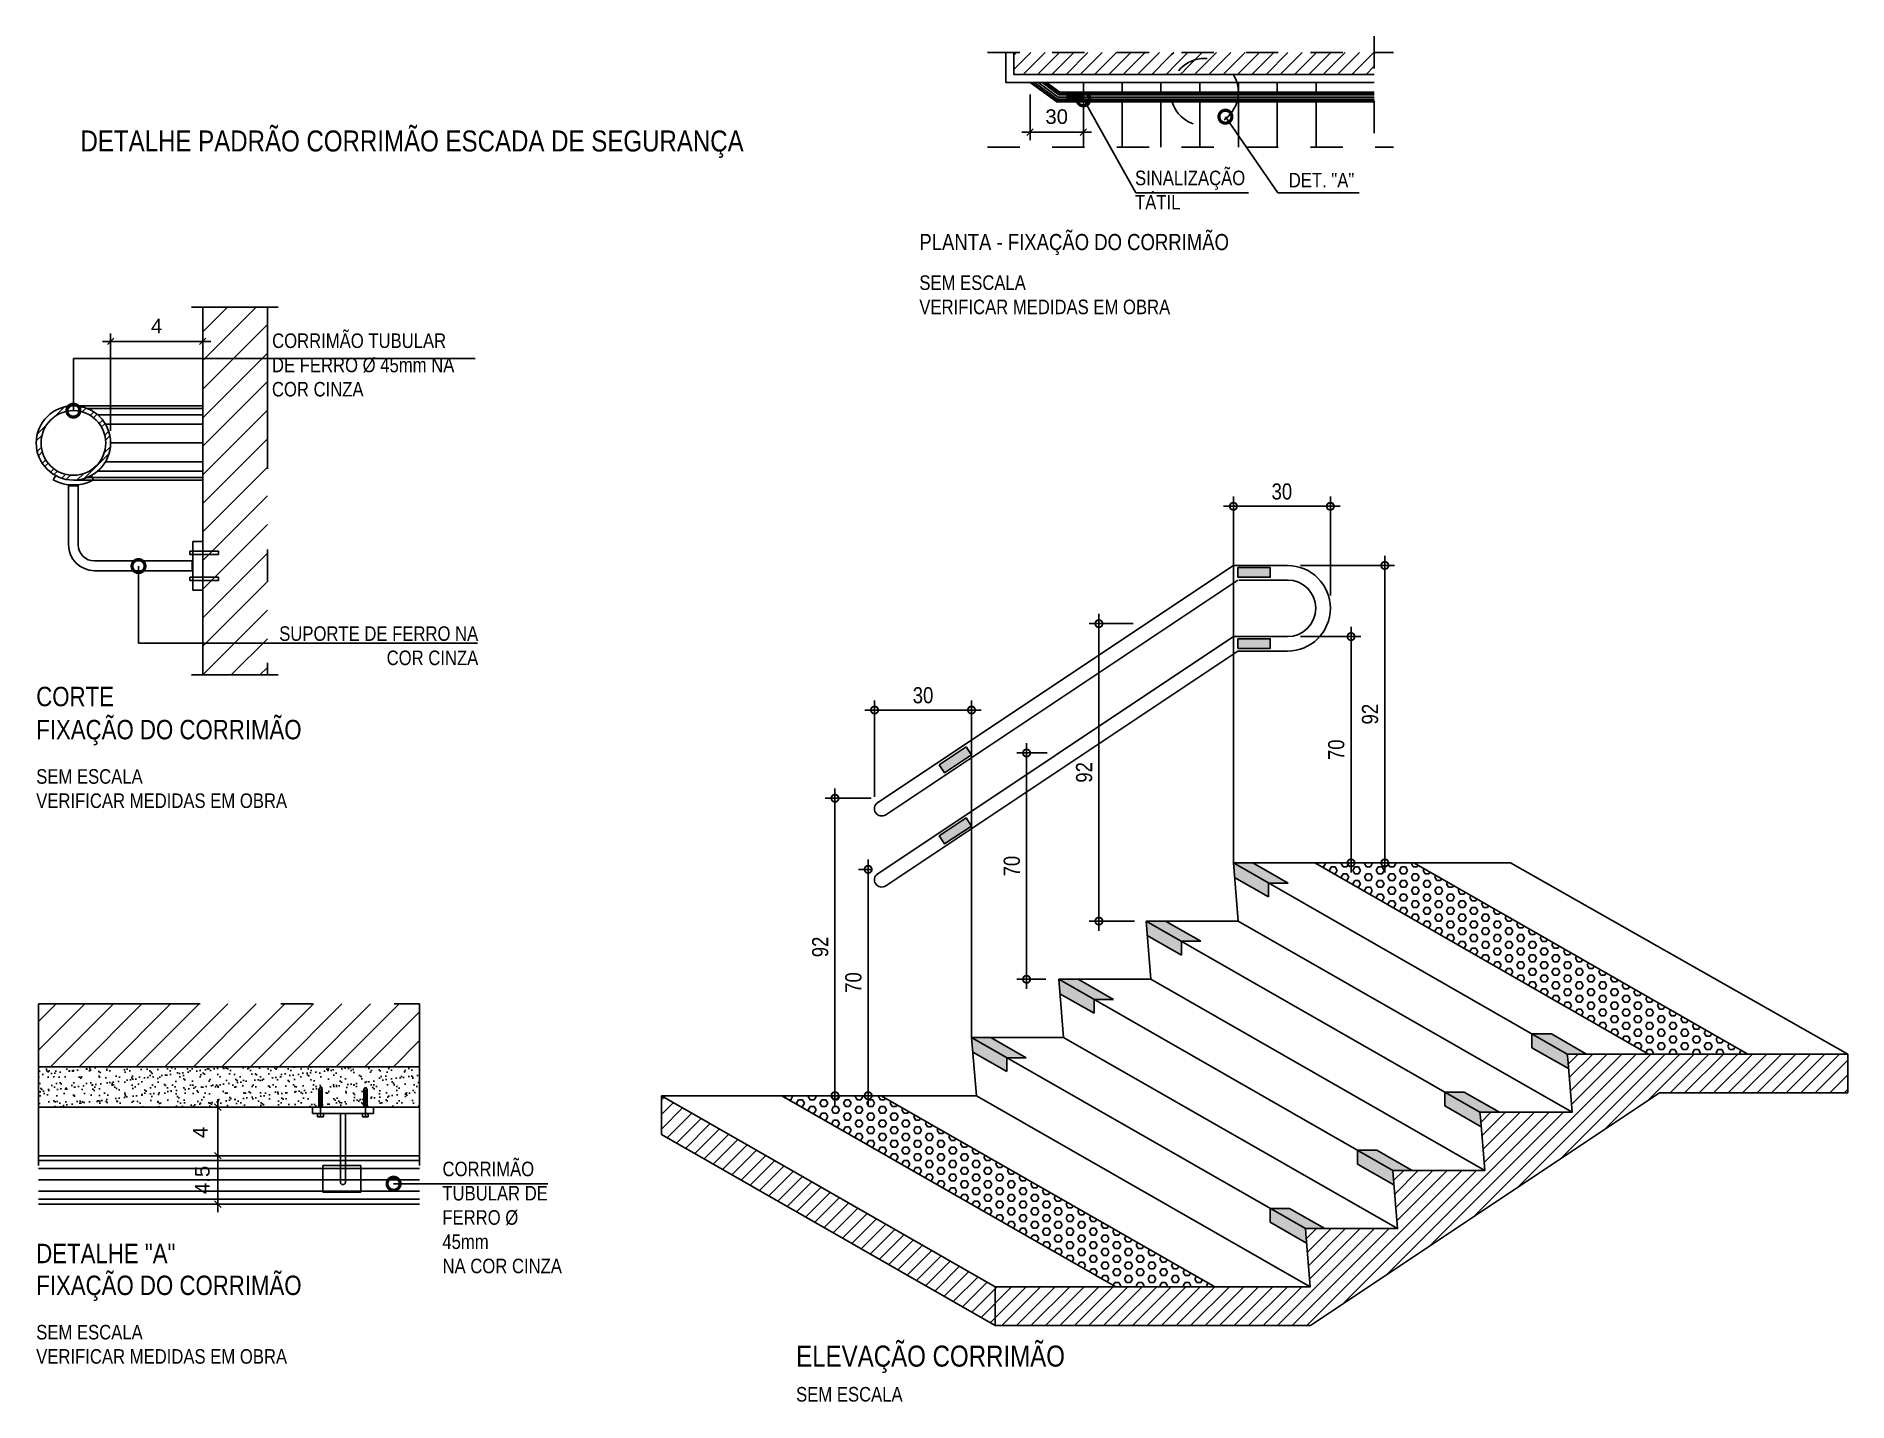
# Model space of a CAD drawing. Header units: metres. Extents: x -0.2 to 45.9, y -54 to 5.7.
# Drawn here: x 37.08 to 42.69, y -23.03 to -18.81 of the extents above; entities that cross this region are included whole.
import ezdxf

# ---------------------------------------------------------------- set-up
doc = ezdxf.new("R2010")
doc.units = ezdxf.units.M
doc.header["$PDMODE"] = 35
for name, pattern in [('8231-CRF-1$0$DASHDOT', [1, 0.5, -0.25, 0, -0.25]), ('8231-CRF-1$0$HIDDEN', [0.375, 0.25, -0.125]), ('DASHEDX2', [1.5, 1, -0.5])]:
    doc.linetypes.add(name, pattern=pattern)
for name, color, linetype in [('ARQ-ALV ACAB', 4, 'Continuous'), ('ARQ-ALV OSSO', 5, 'Continuous'), ('ARQ-AUX1', 1, 'Continuous'), ('ARQ-DIM', 2, 'Continuous'), ('ARQ-PRJ', 7, 'DASHEDX2'), ('ARQ-SIM', 1, 'Continuous'), ('ARQ-TXT', 2, 'Continuous')]:
    doc.layers.add(name, color=color, linetype=linetype)
doc.styles.add('8231-CRF-1$0$r80-e25', font='romans.shx', dxfattribs={"height": 0.05})
doc.styles.add('Adesa', font='ARIALN.TTF')
doc.styles.add('Arial', font='arial.ttf')
doc.dimstyles.new('8231-CRF-1$0$25', dxfattribs={"dimtxt": 0.01, "dimasz": 0.0505, "dimexe": 0.022, "dimexo": 0.0295, "dimgap": 0.012, "dimtad": 1, "dimzin": 4, "dimdsep": 46, "dimtxsty": '8231-CRF-1$0$r80-e25', "dimblk1": '8231-CRF-1$0$_DOTSMALL', "dimblk2": '8231-CRF-1$0$_DOTSMALL', "dimsah": 1, "dimcen": 0.1, "dimdle": 0.0275, "dimclrd": 1, "dimclre": 1, "dimclrt": 3, "dimadec": 0, "dimazin": 0, "dimtfac": 1, "dimtix": 1, "dimtmove": 2, "dimatfit": 3, "dimldrblk": '8231-CRF-1$0$_DOTSMALL', "dimfxl": 1, "dimtolj": 1, "dimtzin": 4, "dimarcsym": 0})
doc.dimstyles.new('ADESA 1-0025', dxfattribs={"dimtxt": 0.05, "dimasz": 0.045, "dimexe": 0.03, "dimexo": 0.04, "dimgap": 0.02, "dimtad": 1, "dimtoh": 1, "dimdec": 0, "dimlfac": 100, "dimzin": 4, "dimtxsty": 'Adesa', "dimblk": 'DOTSMALL', "dimcen": 1, "dimdle": 0.03, "dimclrd": 1, "dimclre": 1, "dimclrt": 256, "dimazin": 1, "dimtm": 1e-09, "dimtfac": 1, "dimtdec": 0, "dimtix": 1, "dimtmove": 2, "dimatfit": 0, "dimldrblk": 'DOTSMALL', "dimfxl": 0.8, "dimtvp": 2, "dimtolj": 1, "dimtzin": 0, "dimarcsym": 0})
doc.dimstyles.new('D25', dxfattribs={"dimscale": 0.25, "dimtxt": 0.18, "dimasz": 0.08, "dimexe": 0.1, "dimexo": 0.15, "dimgap": 0.1, "dimtad": 3, "dimdec": 1, "dimlfac": 100, "dimzin": 12, "dimtxsty": 'Arial', "dimblk": 'OBLIQUE', "dimcen": 0.1, "dimdle": 0.1, "dimclrd": 1, "dimclre": 1, "dimclrt": 2, "dimaunit": 1, "dimadec": 0, "dimazin": 0, "dimtfac": 1, "dimtdec": 1, "dimtix": 1, "dimtmove": 2, "dimatfit": 3, "dimldrblk": 'OBLIQUE', "dimfxl": 1, "dimtolj": 1, "dimtzin": 0, "dimarcsym": 0})

msp = doc.modelspace()

# ---------------------------------------------------------------- texts
at = {"layer": 'ARQ-TXT', "ltscale": 0.01, "attachment_point": 1, "style": 'Adesa'}
for s, insert, char_height, width in [('DETALHE PADRÃO CORRIMÃO ESCADA DE SEGURANÇA ', (37.2208, -19.0992), 0.065, 2.052673), ('SINALIZAÇÃO\\PTÁTIL', (40.4831, -19.2235), 0.045, 0.339116), ('DET. "A"', (40.9587, -19.2304), 0.045, 2.557543), ('PLANTA - FIXAÇÃO DO CORRIMÃO ', (39.8159, -19.4193), 0.05, 2.848173), ('SEM ESCALA\\PVERIFICAR MEDIDAS EM OBRA', (39.8159, -19.5474), 0.045, 2.557543), ('\\pi0.00055;CORRIMÃO TUBULAR DE FERRO Ø 45mm NA COR CINZA', (37.8131, -19.727), 0.045, 0.621978), ('\\pi0.00278;SUPORTE DE FERRO NA \\P\\pi0.33516;COR CINZA', (37.8328, -20.6329), 0.045, 0.616299), ('CORTE', (37.0839, -20.8201), 0.06, 2.428175), ('FIXAÇÃO DO CORRIMÃO', (37.0839, -20.9224), 0.06, 2.428175), ('SEM ESCALA\\PVERIFICAR MEDIDAS EM OBRA', (37.0839, -21.0748), 0.045, 1.420946), ('\\pi0.00055;CORRIMÃO TUBULAR DE FERRO Ø 45mm \\PNA COR CINZA', (38.3403, -22.2889), 0.045, 0.38955), ('DETALHE "A"', (37.0839, -22.5428), 0.06, 2.428175), ('FIXAÇÃO DO CORRIMÃO', (37.0839, -22.6413), 0.06, 2.428175), ('SEM ESCALA\\PVERIFICAR MEDIDAS EM OBRA', (37.0839, -22.7937), 0.045, 1.420946), ('ELEVAÇÃO CORRIMÃO', (39.4348, -22.8577), 0.065, 2.848173), ('SEM ESCALA', (39.4347, -22.9858), 0.045, 2.557543)]:
    msp.add_mtext(s, dxfattribs=dict(at, insert=insert, char_height=char_height, width=width))

# ---------------------------------------------------------------- blocks, each defined once
blk = doc.blocks.new('*X279')
at = {"color": 0}
for p, q in [((15.809, 8.915), (16.107, 9.213)), ((16.136, 9.065), (16.315, 9.244)), ((16.513, 9.088), (16.642, 9.217)), ((16.659, 9.058), (16.778, 9.177)), ((16.905, 8.95), (17.013, 9.058)), ((17.009, 8.877), (17.115, 8.984)), ((15.267, 8.373), (15.565, 8.67)), ((17.183, 8.697), (17.29, 8.804)), ((17.253, 8.591), (17.362, 8.7)), ((17.354, 8.338), (17.475, 8.459)), ((15.236, 8.164), (15.415, 8.343)), ((15.263, 7.838), (15.392, 7.967)), ((17.335, 7.789), (17.528, 7.982)), ((17.379, 8.187), (17.512, 8.319)), ((15.303, 7.702), (15.422, 7.821)), ((15.421, 7.466), (15.53, 7.575)), ((15.496, 7.365), (15.603, 7.471)), ((15.675, 7.19), (15.782, 7.297)), ((16.719, 6.996), (17.483, 7.761)), ((15.78, 7.118), (15.889, 7.227)), ((16.021, 7.005), (16.142, 7.126)), ((16.161, 6.968), (16.293, 7.1)), ((16.498, 6.952), (16.691, 7.145))]:
    blk.add_line(p, q, dxfattribs=at)
blk = doc.blocks.new('_Oblique')
at = {"color": 0, "linetype": 'ByBlock', "lineweight": -2}
blk.add_line((-0.5, -0.5), (0.5, 0.5), dxfattribs=at)
blk = doc.blocks.new('*D291')
at = {"layer": 'ARQ-DIM', "color": 1, "lineweight": -2, "transparency": 16777216}
for p, q in [((37.2889, -19.7517), (37.6239, -19.7517)), ((37.3139, -20.0283), (37.3139, -19.7267)), ((37.5989, -19.9487), (37.5989, -19.7267))]:
    blk.add_line(p, q, dxfattribs=at)
at = {"layer": 'Defpoints', "color": 0, "transparency": 16777216}
for p in [(37.5989, -19.7517), (37.5989, -19.9862), (37.3139, -20.0658)]:
    blk.add_point(p, dxfattribs=at)
at = {"layer": 'ARQ-DIM', "color": 1, "lineweight": -2, "transparency": 16777216, "xscale": 0.02, "yscale": 0.02, "zscale": 0.02, "rotation": 180}
blk.add_blockref('_Oblique', (37.3139, -19.7517), dxfattribs=at)
at = {"layer": 'ARQ-DIM', "color": 1, "lineweight": -2, "transparency": 16777216, "xscale": 0.02, "yscale": 0.02, "zscale": 0.02}
blk.add_blockref('_Oblique', (37.5989, -19.7517), dxfattribs=at)
at = {"layer": 'ARQ-DIM', "color": 2, "transparency": 16777216, "insert": (37.4564, -19.7042), "char_height": 0.045, "attachment_point": 5, "style": 'Arial'}
blk.add_mtext('\\A1;4', dxfattribs=at)
blk = doc.blocks.new('8231-CRF-1$0$_DOTSMALL')
at = {"color": 0, "linetype": 'ByBlock', "const_width": 0.5}
blk.add_lwpolyline([(-0.0625, 0, 1), (0.0625, 0, 1)], format="xyb", close=True, dxfattribs=at)
blk = doc.blocks.new('*D290')
at = {"layer": 'ARQ-DIM', "color": 1, "lineweight": -2, "transparency": 16777216}
for p, q in [((37.7066, -22.1203), (37.6207, -22.1203)), ((37.6457, -22.2953), (37.6457, -22.0953)), ((37.7066, -22.2703), (37.6207, -22.2703))]:
    blk.add_line(p, q, dxfattribs=at)
at = {"layer": 'Defpoints', "color": 0, "transparency": 16777216}
for p in [(37.6457, -22.1203), (37.7441, -22.1203), (37.7441, -22.2703)]:
    blk.add_point(p, dxfattribs=at)
at = {"layer": 'ARQ-DIM', "color": 1, "lineweight": -2, "transparency": 16777216, "xscale": 0.02, "yscale": 0.02, "zscale": 0.02}
for p, rotation in [((37.6457, -22.1203), 90), ((37.6457, -22.2703), 270)]:
    blk.add_blockref('_Oblique', p, dxfattribs=dict(at, rotation=rotation))
at = {"layer": 'ARQ-DIM', "color": 2, "transparency": 16777216, "insert": (37.5915, -22.1986), "char_height": 0.045, "attachment_point": 5, "rotation": 90, "style": 'Arial'}
blk.add_mtext('\\A1;4', dxfattribs=at)
blk = doc.blocks.new('*D293')
at = {"layer": 'ARQ-DIM', "color": 1, "lineweight": -2, "transparency": 16777216}
for p, q in [((37.6457, -22.2453), (37.6457, -22.4453)), ((37.6431, -22.2703), (37.6207, -22.2703)), ((37.6431, -22.4203), (37.6207, -22.4203))]:
    blk.add_line(p, q, dxfattribs=at)
at = {"layer": 'Defpoints', "color": 0, "transparency": 16777216}
for p in [(37.6806, -22.2703), (37.6457, -22.4203), (37.6806, -22.4203)]:
    blk.add_point(p, dxfattribs=at)
at = {"layer": 'ARQ-DIM', "color": 1, "lineweight": -2, "transparency": 16777216, "xscale": 0.02, "yscale": 0.02, "zscale": 0.02}
for p, rotation in [((37.6457, -22.2703), 90), ((37.6457, -22.4203), 270)]:
    blk.add_blockref('_Oblique', p, dxfattribs=dict(at, rotation=rotation))
at = {"layer": 'ARQ-DIM', "color": 2, "transparency": 16777216, "insert": (37.5978, -22.3453), "char_height": 0.045, "attachment_point": 5, "rotation": 90, "style": 'Arial'}
blk.add_mtext('\\A1;4.5', dxfattribs=at)
blk = doc.blocks.new('*D292')
at = {"layer": 'ARQ-DIM', "color": 1, "lineweight": -2, "transparency": 16777216}
for p, q in [((40.1582, -18.9883), (40.1582, -19.1296)), ((40.3232, -19.0483), (40.3232, -19.1296)), ((40.3482, -19.1046), (40.1332, -19.1046))]:
    blk.add_line(p, q, dxfattribs=at)
at = {"layer": 'Defpoints', "color": 0, "transparency": 16777216}
for p in [(40.1582, -18.9508), (40.3232, -19.0108), (40.1582, -19.1046)]:
    blk.add_point(p, dxfattribs=at)
at = {"layer": 'ARQ-DIM', "color": 1, "lineweight": -2, "transparency": 16777216, "xscale": 0.02, "yscale": 0.02, "zscale": 0.02, "rotation": 180}
blk.add_blockref('_Oblique', (40.1582, -19.1046), dxfattribs=at)
at = {"layer": 'ARQ-DIM', "color": 1, "lineweight": -2, "transparency": 16777216, "xscale": 0.02, "yscale": 0.02, "zscale": 0.02}
blk.add_blockref('_Oblique', (40.3232, -19.1046), dxfattribs=at)
at = {"layer": 'ARQ-DIM', "color": 2, "transparency": 16777216, "insert": (40.2407, -19.0566), "char_height": 0.045, "attachment_point": 5, "style": 'Arial'}
blk.add_mtext('\\A1;30', dxfattribs=at)
blk = doc.blocks.new('_DotSmall')
at = {"color": 0, "linetype": 'ByBlock', "const_width": 0.5}
blk.add_lwpolyline([(-0.0625, 0, 1), (0.0625, 0, 1)], format="xyb", close=True, dxfattribs=at)
blk = doc.blocks.new('*D280')
at = {"layer": 'ARQ-DIM', "color": 1, "lineweight": -2, "transparency": 16777216}
for p, q in [((41.1289, -20.4447), (41.2859, -20.4447)), ((41.2559, -20.4147), (41.2559, -21.3947)), ((41.1627, -21.3647), (41.2859, -21.3647))]:
    blk.add_line(p, q, dxfattribs=at)
at = {"layer": 'Defpoints', "color": 0, "transparency": 16777216}
for p in [(41.0889, -20.4447), (41.1227, -21.3647), (41.2559, -21.3647)]:
    blk.add_point(p, dxfattribs=at)
at = {"layer": 'ARQ-DIM', "color": 1, "lineweight": -2, "transparency": 16777216, "xscale": 0.045, "yscale": 0.045, "zscale": 0.045}
for p, rotation in [((41.2559, -20.4447), 90), ((41.2559, -21.3647), 270)]:
    blk.add_blockref('_DotSmall', p, dxfattribs=dict(at, rotation=rotation))
at = {"layer": 'ARQ-DIM', "transparency": 16777216, "insert": (41.2103, -20.9047), "char_height": 0.05, "attachment_point": 5, "rotation": 90, "style": 'Adesa'}
blk.add_mtext('\\A1;92', dxfattribs=at)
blk = doc.blocks.new('*D281')
at = {"layer": 'ARQ-DIM', "color": 1, "lineweight": -2, "transparency": 16777216}
for p, q in [((41.1289, -20.6647), (41.1813, -20.6647)), ((41.1513, -20.6347), (41.1513, -21.3947)), ((41.0789, -21.3647), (41.1813, -21.3647))]:
    blk.add_line(p, q, dxfattribs=at)
at = {"layer": 'Defpoints', "color": 0, "transparency": 16777216}
for p in [(41.0889, -20.6647), (41.0389, -21.3647), (41.1513, -21.3647)]:
    blk.add_point(p, dxfattribs=at)
at = {"layer": 'ARQ-DIM', "color": 1, "lineweight": -2, "transparency": 16777216, "xscale": 0.045, "yscale": 0.045, "zscale": 0.045}
for p, rotation in [((41.1513, -20.6647), 90), ((41.1513, -21.3647), 270)]:
    blk.add_blockref('_DotSmall', p, dxfattribs=dict(at, rotation=rotation))
at = {"layer": 'ARQ-DIM', "transparency": 16777216, "insert": (41.1058, -21.0147), "char_height": 0.05, "attachment_point": 5, "rotation": 90, "style": 'Adesa'}
blk.add_mtext('\\A1;70', dxfattribs=at)
blk = doc.blocks.new('*D282')
at = {"layer": 'ARQ-DIM', "color": 1, "lineweight": -2, "transparency": 16777216}
for p, q in [((40.9948, -20.4447), (41.2859, -20.4447)), ((41.2559, -20.4147), (41.2559, -21.3947)), ((41.1627, -21.3647), (41.2859, -21.3647))]:
    blk.add_line(p, q, dxfattribs=at)
at = {"layer": 'Defpoints', "color": 0, "transparency": 16777216}
for p in [(40.9548, -20.4447), (41.1227, -21.3647), (41.2559, -21.3647)]:
    blk.add_point(p, dxfattribs=at)
at = {"layer": 'ARQ-DIM', "color": 1, "lineweight": -2, "transparency": 16777216, "xscale": 0.045, "yscale": 0.045, "zscale": 0.045}
for p, rotation in [((41.2559, -20.4447), 90), ((41.2559, -21.3647), 270)]:
    blk.add_blockref('_DotSmall', p, dxfattribs=dict(at, rotation=rotation))
at = {"layer": 'ARQ-DIM', "transparency": 16777216, "insert": (41.2103, -20.9047), "char_height": 0.05, "attachment_point": 5, "rotation": 90, "style": 'Adesa'}
blk.add_mtext('\\A1;92', dxfattribs=at)
blk = doc.blocks.new('*D283')
at = {"layer": 'ARQ-DIM', "color": 1, "lineweight": -2, "transparency": 16777216}
for p, q in [((41.1173, -20.2617), (40.7573, -20.2617)), ((40.7873, -20.4047), (40.7873, -20.2317)), ((41.0873, -20.5372), (41.0873, -20.2317))]:
    blk.add_line(p, q, dxfattribs=at)
at = {"layer": 'Defpoints', "color": 0, "transparency": 16777216}
for p in [(40.7873, -20.2617), (40.7873, -20.4447), (41.0873, -20.5772)]:
    blk.add_point(p, dxfattribs=at)
at = {"layer": 'ARQ-DIM', "color": 1, "lineweight": -2, "transparency": 16777216, "xscale": 0.045, "yscale": 0.045, "zscale": 0.045, "rotation": 180}
blk.add_blockref('_DotSmall', (40.7873, -20.2617), dxfattribs=at)
at = {"layer": 'ARQ-DIM', "color": 1, "lineweight": -2, "transparency": 16777216, "xscale": 0.045, "yscale": 0.045, "zscale": 0.045}
blk.add_blockref('_DotSmall', (41.0873, -20.2617), dxfattribs=at)
at = {"layer": 'ARQ-DIM', "transparency": 16777216, "insert": (40.9373, -20.2162), "char_height": 0.05, "attachment_point": 5, "style": 'Adesa'}
blk.add_mtext('\\A1;30', dxfattribs=at)
blk = doc.blocks.new('*D284')
at = {"layer": 'ARQ-DIM', "color": 1, "lineweight": -2, "transparency": 16777216}
for p, q in [((39.6673, -21.1647), (39.5249, -21.1647)), ((39.5549, -22.1147), (39.5549, -21.1347)), ((39.7923, -22.0847), (39.5249, -22.0847))]:
    blk.add_line(p, q, dxfattribs=at)
at = {"layer": 'Defpoints', "color": 0, "transparency": 16777216}
for p in [(39.5549, -21.1647), (39.7073, -21.1647), (39.8323, -22.0847)]:
    blk.add_point(p, dxfattribs=at)
at = {"layer": 'ARQ-DIM', "color": 1, "lineweight": -2, "transparency": 16777216, "xscale": 0.045, "yscale": 0.045, "zscale": 0.045}
for p, rotation in [((39.5549, -21.1647), 90), ((39.5549, -22.0847), 270)]:
    blk.add_blockref('_DotSmall', p, dxfattribs=dict(at, rotation=rotation))
at = {"layer": 'ARQ-DIM', "transparency": 16777216, "insert": (39.5094, -21.6247), "char_height": 0.05, "attachment_point": 5, "rotation": 90, "style": 'Adesa'}
blk.add_mtext('\\A1;92', dxfattribs=at)
blk = doc.blocks.new('*D285')
at = {"layer": 'ARQ-DIM', "color": 1, "lineweight": -2, "transparency": 16777216}
for p, q in [((39.6473, -20.8919), (40.0073, -20.8919)), ((39.6773, -21.1605), (39.6773, -20.8619)), ((39.9773, -20.9978), (39.9773, -20.8619))]:
    blk.add_line(p, q, dxfattribs=at)
at = {"layer": 'Defpoints', "color": 0, "transparency": 16777216}
for p in [(39.9773, -20.8919), (39.9773, -21.0378), (39.6773, -21.2005)]:
    blk.add_point(p, dxfattribs=at)
at = {"layer": 'ARQ-DIM', "color": 1, "lineweight": -2, "transparency": 16777216, "xscale": 0.045, "yscale": 0.045, "zscale": 0.045, "rotation": 180}
blk.add_blockref('_DotSmall', (39.6773, -20.8919), dxfattribs=at)
at = {"layer": 'ARQ-DIM', "color": 1, "lineweight": -2, "transparency": 16777216, "xscale": 0.045, "yscale": 0.045, "zscale": 0.045}
blk.add_blockref('_DotSmall', (39.9773, -20.8919), dxfattribs=at)
at = {"layer": 'ARQ-DIM', "transparency": 16777216, "insert": (39.8273, -20.8464), "char_height": 0.05, "attachment_point": 5, "style": 'Adesa'}
blk.add_mtext('\\A1;30', dxfattribs=at)
blk = doc.blocks.new('*D286')
at = {"layer": 'ARQ-DIM', "color": 1, "lineweight": -2, "transparency": 16777216}
for p, q in [((39.6673, -21.3847), (39.6276, -21.3847)), ((39.6576, -21.3547), (39.6576, -22.1147)), ((39.7173, -22.0847), (39.6276, -22.0847))]:
    blk.add_line(p, q, dxfattribs=at)
at = {"layer": 'Defpoints', "color": 0, "transparency": 16777216}
for p in [(39.7073, -21.3847), (39.6576, -22.0847), (39.7573, -22.0847)]:
    blk.add_point(p, dxfattribs=at)
at = {"layer": 'ARQ-DIM', "color": 1, "lineweight": -2, "transparency": 16777216, "xscale": 0.045, "yscale": 0.045, "zscale": 0.045}
for p, rotation in [((39.6576, -21.3847), 90), ((39.6576, -22.0847), 270)]:
    blk.add_blockref('_DotSmall', p, dxfattribs=dict(at, rotation=rotation))
at = {"layer": 'ARQ-DIM', "transparency": 16777216, "insert": (39.6121, -21.7347), "char_height": 0.05, "attachment_point": 5, "rotation": 90, "style": 'Adesa'}
blk.add_mtext('\\A1;70', dxfattribs=at)
blk = doc.blocks.new('*D287')
at = {"layer": 'ARQ-DIM', "color": 1, "lineweight": -2, "transparency": 16777216}
for p, q in [((40.9948, -20.6647), (41.1813, -20.6647)), ((41.1513, -20.6347), (41.1513, -21.3947)), ((41.0789, -21.3647), (41.1813, -21.3647))]:
    blk.add_line(p, q, dxfattribs=at)
at = {"layer": 'Defpoints', "color": 0, "transparency": 16777216}
for p in [(40.9548, -20.6647), (41.0389, -21.3647), (41.1513, -21.3647)]:
    blk.add_point(p, dxfattribs=at)
at = {"layer": 'ARQ-DIM', "color": 1, "lineweight": -2, "transparency": 16777216, "xscale": 0.045, "yscale": 0.045, "zscale": 0.045}
for p, rotation in [((41.1513, -20.6647), 90), ((41.1513, -21.3647), 270)]:
    blk.add_blockref('_DotSmall', p, dxfattribs=dict(at, rotation=rotation))
at = {"layer": 'ARQ-DIM', "transparency": 16777216, "insert": (41.1058, -21.0147), "char_height": 0.05, "attachment_point": 5, "rotation": 90, "style": 'Adesa'}
blk.add_mtext('\\A1;70', dxfattribs=at)
blk = doc.blocks.new('*D288')
at = {"layer": 'ARQ-DIM', "color": 1, "lineweight": -2, "transparency": 16777216}
for p, q in [((40.1476, -20.9947), (40.1476, -21.7547)), ((40.2112, -21.0247), (40.1176, -21.0247)), ((40.2073, -21.7247), (40.1176, -21.7247))]:
    blk.add_line(p, q, dxfattribs=at)
at = {"layer": 'Defpoints', "color": 0, "transparency": 16777216}
for p in [(40.2512, -21.0247), (40.1476, -21.7247), (40.2473, -21.7247)]:
    blk.add_point(p, dxfattribs=at)
at = {"layer": 'ARQ-DIM', "color": 1, "lineweight": -2, "transparency": 16777216, "xscale": 0.045, "yscale": 0.045, "zscale": 0.045}
for p, rotation in [((40.1476, -21.0247), 90), ((40.1476, -21.7247), 270)]:
    blk.add_blockref('_DotSmall', p, dxfattribs=dict(at, rotation=rotation))
at = {"layer": 'ARQ-DIM', "transparency": 16777216, "insert": (40.1021, -21.3747), "char_height": 0.05, "attachment_point": 5, "rotation": 90, "style": 'Adesa'}
blk.add_mtext('\\A1;70', dxfattribs=at)
blk = doc.blocks.new('*D289')
at = {"layer": 'ARQ-DIM', "color": 1, "lineweight": -2, "transparency": 16777216}
for p, q in [((40.3714, -21.5747), (40.3714, -20.5947)), ((40.4773, -20.6247), (40.3414, -20.6247)), ((40.481, -21.5447), (40.3414, -21.5447))]:
    blk.add_line(p, q, dxfattribs=at)
at = {"layer": 'Defpoints', "color": 0, "transparency": 16777216}
for p in [(40.3714, -20.6247), (40.5173, -20.6247), (40.521, -21.5447)]:
    blk.add_point(p, dxfattribs=at)
at = {"layer": 'ARQ-DIM', "color": 1, "lineweight": -2, "transparency": 16777216, "xscale": 0.045, "yscale": 0.045, "zscale": 0.045}
for p, rotation in [((40.3714, -20.6247), 90), ((40.3714, -21.5447), 270)]:
    blk.add_blockref('_DotSmall', p, dxfattribs=dict(at, rotation=rotation))
at = {"layer": 'ARQ-DIM', "transparency": 16777216, "insert": (40.3259, -21.0847), "char_height": 0.05, "attachment_point": 5, "rotation": 90, "style": 'Adesa'}
blk.add_mtext('\\A1;92', dxfattribs=at)

# ---------------------------------------------------------------- dimensions: what is measured, and where the dimension line sits
at = {"layer": 'ARQ-DIM'}
for base, p1, p2, text, picture, middle in [((40.1582, -19.1046), (40.3232, -19.0108), (40.1582, -18.9508), '30', '*D292', (40.2407, -19.0566)), ((37.5989, -19.7517), (37.3139, -20.0658), (37.5989, -19.9862), '4', '*D291', (37.4564, -19.7042))]:
    dim = msp.add_linear_dim(base=base, p1=p1, p2=p2, text=text, dimstyle='D25', dxfattribs=at)
    dim.commit()
    dim.dimension.update_dxf_attribs({"geometry": picture, "text_midpoint": middle})
for base, p1, p2, picture, middle in [((40.7873, -20.2617), (41.0873, -20.5772), (40.7873, -20.4447), '*D283', (40.9373, -20.2162)), ((39.9773, -20.8919), (39.6773, -21.2005), (39.9773, -21.0378), '*D285', (39.8273, -20.8464))]:
    dim = msp.add_linear_dim(base=base, p1=p1, p2=p2, dimstyle='ADESA 1-0025', dxfattribs=at)
    dim.commit()
    dim.dimension.update_dxf_attribs({"geometry": picture, "text_midpoint": middle})
for base, p1, p2, picture, middle in [((41.2559, -21.3647), (40.9548, -20.4447), (41.1227, -21.3647), '*D282', (41.2103, -20.9047)), ((41.2559, -21.3647), (41.0889, -20.4447), (41.1227, -21.3647), '*D280', (41.2103, -20.9047)), ((40.3714, -20.6247), (40.521, -21.5447), (40.5173, -20.6247), '*D289', (40.3259, -21.0847)), ((41.1513, -21.3647), (40.9548, -20.6647), (41.0389, -21.3647), '*D287', (41.1058, -21.0147)), ((41.1513, -21.3647), (41.0889, -20.6647), (41.0389, -21.3647), '*D281', (41.1058, -21.0147)), ((40.1476, -21.7247), (40.2512, -21.0247), (40.2473, -21.7247), '*D288', (40.1021, -21.3747)), ((39.5549, -21.1647), (39.8323, -22.0847), (39.7073, -21.1647), '*D284', (39.5094, -21.6247)), ((39.6576, -22.0847), (39.7073, -21.3847), (39.7573, -22.0847), '*D286', (39.6121, -21.7347))]:
    dim = msp.add_linear_dim(base=base, p1=p1, p2=p2, angle=90, dimstyle='ADESA 1-0025', dxfattribs=at)
    dim.commit()
    dim.dimension.update_dxf_attribs({"geometry": picture, "text_midpoint": middle})
dim = msp.add_linear_dim(base=(37.6457, -22.1203), p1=(37.7441, -22.2703), p2=(37.7441, -22.1203), angle=90, text='4', dimstyle='D25', dxfattribs=at)
dim.commit()
dim.dimension.update_dxf_attribs({"geometry": '*D290', "text_midpoint": (37.5915, -22.1986), "dimtype": 160})
dim = msp.add_linear_dim(base=(37.6457, -22.4203), p1=(37.6806, -22.2703), p2=(37.6806, -22.4203), angle=90, text='4.5', dimstyle='D25', dxfattribs=at)
dim.commit()
dim.dimension.update_dxf_attribs({"geometry": '*D293', "text_midpoint": (37.5978, -22.3453)})

# ---------------------------------------------------------------- hatches: boundary and pattern name
h = msp.add_hatch()
h.set_pattern_fill('ANSI31', color=1, scale=0.25, style=0)
h.set_pattern_definition([(45, (90.50832, -17.830995), (-0.022097087, 0.022097087), [])])
h.paths.add_polyline_path([(40.539, -18.8579), (40.1082, -18.8579), (40.1082, -18.9258), (40.4549, -18.9258, -0.278991)])
h.paths.add_polyline_path([(40.5672, -18.8579), (40.539, -18.8579, 0.278991), (40.4549, -18.9258), (40.6514, -18.9258, 0.278991)])
edge = h.paths.add_edge_path()
edge.add_line((41.2227, -18.9258), (41.2227, -18.8579))
edge.add_line((41.2227, -18.8579), (40.5672, -18.8579))
edge.add_arc((40.5531, -18.9614), 0.1045, 19.8965, 82.251, ccw=False)
edge.add_line((40.6514, -18.9258), (41.2227, -18.9258))
h = msp.add_hatch(color=8)
h.dxf.hatch_style = 1
h.paths.add_polyline_path([(40.2732, -19.0008), (40.3232, -19.0008), (40.3232, -18.9808), (40.2732, -18.9808)])
h = msp.add_hatch()
h.set_pattern_fill('ANSI31', color=2, scale=0.5, style=0)
h.set_pattern_definition([(45, (37.598935, -20.783), (-0.0441942, 0.0441942), [])])
h.paths.add_polyline_path([(37.7989, -19.6454), (37.5989, -19.6454), (37.5989, -20.783), (37.7989, -20.783)])
h = msp.add_hatch()
h.set_pattern_fill('HEX', color=8, scale=0.003805)
h.set_pattern_definition([(0, (-637.020583, -169.28337), (0, 0.0209261583), [0.0120817231, -0.0241634463]), (120, (-637.020583, -169.28337), (-0.0181225847, -0.01046307916), [0.0120817231, -0.0241634463]), (60, (-637.008502, -169.28337), (-0.0181225847, 0.01046307916), [0.0120817231, -0.0241634463])])
h.paths.add_polyline_path([(41.3456, -21.3647), (41.0389, -21.3647), (42.0719, -21.9559), (42.3785, -21.9559)])
h = msp.add_hatch()
h.set_pattern_fill('ANSI31', color=2, scale=0.5, style=0)
h.set_pattern_definition([(45, (85.324193, -21.26387), (-0.04419417, 0.04419417), [])])
h.paths.add_polyline_path([(38.215, -21.8008), (37.0911, -21.8008), (37.0911, -21.9953), (38.215, -21.9953)])
h.paths.add_polyline_path([(38.2701, -21.8008), (38.215, -21.8008), (38.215, -21.9953), (38.2701, -21.9953)])
h = msp.add_hatch()
h.set_pattern_fill('ANSI31', color=2, scale=0.01, style=0)
h.set_pattern_definition([(45, (-849.470155, -212.999794), (-0.0224506403, 0.0224506403), [])])
h.paths.add_polyline_path([(42.1055, -22.0759), (42.688, -22.0759), (42.688, -21.9559), (41.8202, -21.9559), (41.8215, -21.9708), (41.8352, -22.1359), (41.5502, -22.1359), (41.5515, -22.1509), (41.5652, -22.3159), (41.2802, -22.3159), (41.2815, -22.3308), (41.2952, -22.4959), (41.0102, -22.4959), (41.0115, -22.5108), (41.0252, -22.6759), (40.0509, -22.6759), (39.0179, -22.0847), (39.0179, -22.2047), (40.0509, -22.7959), (41.0255, -22.7959)])
h = msp.add_hatch()
h.set_pattern_fill('AR-SAND', color=1, scale=0.02, style=0)
h.set_pattern_definition([(37.5, (85.324193, -21.263873), (-0.001259867, 0.038536475), [0, -0.0304, 0, -0.034, 0, -0.0325]), (7.5, (85.324193, -21.263873), (0.035395534, 0.05644292), [0, -0.0164, 0, -0.0274, 0, -0.0105]), (327.5, (85.299593, -21.263873), (0.062282837, 0.00011318), [0, -0.01, 0, -0.036, 0, -0.047]), (317.5, (85.299593, -21.263873), (0.06012253, 0.01755351), [0, -0.005, 0, -0.0236, 0, -0.027])])
h.paths.add_polyline_path([(37.9632, -22.0584), (37.9682, -22.0657), (37.9682, -22.1203), (38.0973, -22.1203), (38.0973, -22.0657), (38.1023, -22.0584), (38.1073, -22.0657), (38.1073, -22.1203), (38.2701, -22.1203), (38.2701, -21.9953), (37.0911, -21.9953), (37.0911, -22.1203), (37.9582, -22.1203), (37.9582, -22.0657)])
h = msp.add_hatch()
h.set_pattern_fill('HEX', color=8, scale=0.003805)
h.set_pattern_definition([(0, (-638.668882, -170.00337), (0, 0.0209261583), [0.0120817231, -0.0241634463]), (120, (-638.668882, -170.00337), (-0.0181225847, -0.01046307916), [0.0120817231, -0.0241634463]), (60, (-638.6568, -170.00337), (-0.0181225847, 0.01046307916), [0.0120817231, -0.0241634463])])
h.paths.add_polyline_path([(39.6973, -22.0847), (39.3906, -22.0847), (40.4236, -22.6759), (40.7302, -22.6759)])
at = {"layer": 'ARQ-DIM'}
h = msp.add_hatch(color=8, dxfattribs=at)
h.dxf.hatch_style = 1
h.paths.add_polyline_path([(40.7873, -21.3647), (40.791, -21.4097), (40.8964, -21.47), (40.8964, -21.4272)])
h.paths.add_polyline_path([(40.8473, -21.3647), (40.7873, -21.3647), (40.8964, -21.4272), (40.9564, -21.4272)])
h = msp.add_hatch(color=8, dxfattribs=at)
h.dxf.hatch_style = 1
h.paths.add_polyline_path([(40.5173, -21.5447), (40.521, -21.5897), (40.6264, -21.65), (40.6264, -21.6072)])
h.paths.add_polyline_path([(40.5773, -21.5447), (40.5173, -21.5447), (40.6264, -21.6072), (40.6864, -21.6072)])
h = msp.add_hatch(color=8, dxfattribs=at)
h.dxf.hatch_style = 1
h.paths.add_polyline_path([(40.2473, -21.7247), (40.251, -21.7697), (40.3564, -21.83), (40.3564, -21.7872)])
h.paths.add_polyline_path([(40.3073, -21.7247), (40.2473, -21.7247), (40.3564, -21.7872), (40.4164, -21.7872)])
h = msp.add_hatch(color=8, dxfattribs=at)
h.dxf.hatch_style = 1
h.paths.add_polyline_path([(39.9773, -21.9047), (39.981, -21.9497), (40.0864, -22.01), (40.0864, -21.9672)])
h.paths.add_polyline_path([(40.0373, -21.9047), (39.9773, -21.9047), (40.0864, -21.9672), (40.1464, -21.9672)])
h = msp.add_hatch(color=8, dxfattribs=at)
h.dxf.hatch_style = 1
h.paths.add_polyline_path([(41.8202, -21.9559), (41.824, -22.0009), (41.7111, -21.9363), (41.7111, -21.8934)])
h.paths.add_polyline_path([(41.8802, -21.9559), (41.8202, -21.9559), (41.7111, -21.8934), (41.7711, -21.8934)])
h = msp.add_hatch(color=8, dxfattribs=at)
h.dxf.hatch_style = 1
h.paths.add_polyline_path([(41.5502, -22.1359), (41.554, -22.1809), (41.4411, -22.1163), (41.4411, -22.0734)])
h.paths.add_polyline_path([(41.6102, -22.1359), (41.5502, -22.1359), (41.4411, -22.0734), (41.5011, -22.0734)])
h = msp.add_hatch(color=8, dxfattribs=at)
h.dxf.hatch_style = 1
h.paths.add_polyline_path([(41.2802, -22.3159), (41.284, -22.3609), (41.1711, -22.2963), (41.1711, -22.2534)])
h.paths.add_polyline_path([(41.3402, -22.3159), (41.2802, -22.3159), (41.1711, -22.2534), (41.2311, -22.2534)])
h = msp.add_hatch(color=8, dxfattribs=at)
h.dxf.hatch_style = 1
h.paths.add_polyline_path([(41.0102, -22.4959), (41.014, -22.5409), (40.9011, -22.4763), (40.9011, -22.4334)])
h.paths.add_polyline_path([(41.0702, -22.4959), (41.0102, -22.4959), (40.9011, -22.4334), (40.9611, -22.4334)])
at = {"layer": 'ARQ-PRJ'}
h = msp.add_hatch(color=254, dxfattribs=at)
h.dxf.hatch_style = 1
h.paths.add_polyline_path([(40.8016, -20.4512), (40.8016, -20.4812), (40.9016, -20.4812), (40.9016, -20.4512)])
h.paths.add_polyline_path([(40.8016, -20.6712), (40.8016, -20.7012), (40.9016, -20.7012), (40.9016, -20.6712)])
h = msp.add_hatch(color=254, dxfattribs=at)
h.dxf.hatch_style = 1
h.paths.add_polyline_path([(39.8774, -21.0613), (39.8941, -21.0862), (39.9773, -21.0308), (39.9606, -21.0058)])
h.paths.add_polyline_path([(39.8774, -21.2813), (39.8941, -21.3062), (39.9773, -21.2508), (39.9606, -21.2258)])

# ---------------------------------------------------------------- linework, layer by layer
at = {"color": 1}
for p, q in [((40.2456, -18.9958), (40.2732, -18.9958)), ((40.2479, -18.9888), (40.2732, -18.9888)), ((40.2495, -18.9838), (40.2732, -18.9838)), ((40.3232, -18.9838), (41.2227, -18.9838)), ((40.3232, -18.9888), (41.2227, -18.9888)), ((40.3232, -18.9958), (41.2227, -18.9958)), ((40.2417, -19.0078), (41.2227, -19.0078)), ((40.2433, -19.0028), (41.2227, -19.0028)), ((37.2409, -19.9588), (37.5989, -19.9588)), ((37.2743, -19.979), (37.5989, -19.979)), ((37.2981, -20.0077), (37.5989, -20.0077)), ((37.3139, -20.0658), (37.5989, -20.0658)), ((37.2409, -20.1729), (37.5989, -20.1729)), ((37.2743, -20.1527), (37.5989, -20.1527)), ((37.2981, -20.124), (37.5989, -20.124)), ((37.6477, -20.4008), (37.6477, -20.4108)), ((39.687, -21.1782), (40.7873, -20.4447)), ((40.9548, -20.4447), (40.7873, -20.4447)), ((37.6483, -20.4808), (37.6483, -20.4908)), ((39.712, -21.2157), (40.8009, -20.4897)), ((40.9548, -20.4897), (40.8044, -20.4897)), ((39.687, -21.3982), (40.7873, -20.6647)), ((40.9548, -20.6647), (40.7873, -20.6647)), ((39.712, -21.4357), (40.8009, -20.7097)), ((40.9548, -20.7097), (40.8009, -20.7097)), ((40.8473, -21.3647), (40.9564, -21.4272)), ((41.0389, -21.3647), (42.0719, -21.9559)), ((41.3456, -21.3647), (42.3785, -21.9559)), ((40.791, -21.4097), (40.8964, -21.47)), ((40.9564, -21.4272), (40.8964, -21.4272)), ((40.8964, -21.47), (40.8964, -21.4272)), ((40.5773, -21.5447), (40.6864, -21.6072)), ((40.521, -21.5897), (40.6264, -21.65)), ((40.6864, -21.6072), (40.6264, -21.6072)), ((40.6264, -21.65), (40.6264, -21.6072)), ((40.3073, -21.7247), (40.4164, -21.7872)), ((40.251, -21.7697), (40.3564, -21.83)), ((40.4164, -21.7872), (40.3564, -21.7872)), ((40.3564, -21.83), (40.3564, -21.7872)), ((40.0373, -21.9047), (40.1464, -21.9672)), ((41.7711, -21.8934), (41.7111, -21.8934)), ((41.7111, -21.9363), (41.7111, -21.8934)), ((41.8802, -21.9559), (41.7711, -21.8934)), ((39.981, -21.9497), (40.0864, -22.01)), ((40.1464, -21.9672), (40.0864, -21.9672)), ((40.0864, -22.01), (40.0864, -21.9672)), ((41.824, -22.0009), (41.7111, -21.9363)), ((41.5011, -22.0734), (41.4411, -22.0734)), ((41.4411, -22.1163), (41.4411, -22.0734)), ((41.6102, -22.1359), (41.5011, -22.0734)), ((39.3906, -22.0847), (40.4236, -22.6759)), ((39.6973, -22.0847), (40.7302, -22.6759)), ((41.554, -22.1809), (41.4411, -22.1163)), ((41.2311, -22.2534), (41.1711, -22.2534)), ((41.1711, -22.2963), (41.1711, -22.2534)), ((41.284, -22.3609), (41.1711, -22.2963)), ((41.3402, -22.3159), (41.2311, -22.2534)), ((40.9611, -22.4334), (40.9011, -22.4334)), ((40.9011, -22.4763), (40.9011, -22.4334)), ((41.0702, -22.4959), (40.9611, -22.4334)), ((41.014, -22.5409), (40.9011, -22.4763))]:
    msp.add_line(p, q, dxfattribs=at)
at = {"color": 3}
for p, q in [((41.2227, -18.9808), (40.2505, -18.9808)), ((40.2505, -18.9808), (41.2227, -18.9808)), ((41.2227, -19.0108), (40.2407, -19.0108)), ((40.2407, -19.0108), (41.2227, -19.0108)), ((37.0911, -22.1203), (38.2701, -22.1203))]:
    msp.add_line(p, q, dxfattribs=at)
for p, q in [((40.3232, -18.9808), (40.3232, -18.9508)), ((40.4432, -18.9808), (40.4432, -18.9508)), ((40.5632, -18.9808), (40.5632, -18.9508)), ((40.6832, -18.9808), (40.6832, -18.9508)), ((40.8032, -18.9808), (40.8032, -18.9508)), ((40.9232, -18.9808), (40.9232, -18.9508)), ((41.0432, -18.9808), (41.0432, -18.9508)), ((40.3232, -19.1508), (40.3232, -19.0108)), ((40.4432, -19.1508), (40.4432, -19.0108)), ((40.5632, -19.1508), (40.5632, -19.0108)), ((40.6832, -19.1508), (40.6832, -19.0108)), ((40.8032, -19.1508), (40.8032, -19.0108)), ((40.9232, -19.1508), (40.9232, -19.0108)), ((41.0432, -19.1508), (41.0432, -19.0108)), ((37.1989, -19.9508), (37.5989, -19.9508)), ((37.5989, -19.9508), (37.5989, -20.1808)), ((37.1989, -20.1808), (37.5989, -20.1808)), ((37.9582, -22.0657), (37.9632, -22.0584)), ((37.9682, -22.0657), (37.9632, -22.0584)), ((38.0973, -22.0657), (38.1023, -22.0584)), ((38.1073, -22.0657), (38.1023, -22.0584)), ((37.9382, -22.1403), (37.9382, -22.1203)), ((38.1273, -22.1403), (38.1273, -22.1203)), ((37.9536, -22.1503), (37.9536, -22.1403)), ((37.9724, -22.1503), (37.9724, -22.1403)), ((38.0247, -22.1403), (38.0247, -22.3003)), ((38.0407, -22.1403), (38.0407, -22.3003)), ((38.0933, -22.1503), (38.0933, -22.1403)), ((38.111, -22.1503), (38.111, -22.1403))]:
    msp.add_line(p, q)
at = {"color": 5}
for p, q in [((37.5989, -19.6454), (37.5989, -20.783)), ((37.0911, -21.9953), (38.2701, -21.9953))]:
    msp.add_line(p, q, dxfattribs=at)
at = {"color": 2}
for p, q in [((37.1442, -20.1663), (37.1367, -20.18)), ((37.2537, -20.1663), (37.2611, -20.18)), ((37.1839, -20.195), (37.1839, -20.3808)), ((37.1849, -20.1951), (37.1849, -20.1981)), ((37.1859, -20.1952), (37.1859, -20.1982)), ((37.1869, -20.1953), (37.1869, -20.1983)), ((37.1879, -20.1954), (37.1879, -20.1984)), ((37.1889, -20.1955), (37.1889, -20.1985)), ((37.1899, -20.1955), (37.1899, -20.1985)), ((37.1909, -20.1956), (37.1909, -20.1986)), ((37.1919, -20.1956), (37.1919, -20.1987)), ((37.1929, -20.1957), (37.1929, -20.1987)), ((37.1939, -20.1957), (37.1939, -20.1987)), ((37.1949, -20.1958), (37.1949, -20.1988)), ((37.1959, -20.1958), (37.1959, -20.1988)), ((37.1969, -20.1958), (37.1969, -20.1988)), ((37.1979, -20.1958), (37.1979, -20.1988)), ((37.1989, -20.1958), (37.1989, -20.1988)), ((37.1999, -20.1958), (37.1999, -20.1988)), ((37.2009, -20.1958), (37.2009, -20.1988)), ((37.2019, -20.1958), (37.2019, -20.1988)), ((37.2029, -20.1958), (37.2029, -20.1988)), ((37.2039, -20.1957), (37.2039, -20.1987)), ((37.2049, -20.1957), (37.2049, -20.1987)), ((37.2059, -20.1956), (37.2059, -20.1987)), ((37.2069, -20.1956), (37.2069, -20.1986)), ((37.2079, -20.1955), (37.2079, -20.1985)), ((37.2089, -20.1955), (37.2089, -20.1985)), ((37.2099, -20.1954), (37.2099, -20.1984)), ((37.2109, -20.1953), (37.2109, -20.1983)), ((37.2119, -20.1952), (37.2119, -20.1982)), ((37.2129, -20.1951), (37.2129, -20.1981)), ((37.2139, -20.195), (37.2139, -20.3808)), ((37.2139, -20.195), (37.2139, -20.3808)), ((37.5689, -20.3708), (37.5689, -20.5208)), ((37.5689, -20.3708), (37.5989, -20.3708)), ((37.2639, -20.4308), (37.5689, -20.4308)), ((37.2639, -20.4308), (37.5689, -20.4308)), ((37.5589, -20.4008), (37.5689, -20.4008)), ((37.5589, -20.4008), (37.5589, -20.4108)), ((37.5589, -20.4108), (37.5689, -20.4108)), ((37.5659, -20.4308), (37.5659, -20.4608)), ((37.5659, -20.4318), (37.5689, -20.4318)), ((37.5659, -20.4328), (37.5689, -20.4328)), ((37.5659, -20.4338), (37.5689, -20.4338)), ((37.5659, -20.4348), (37.5689, -20.4348)), ((37.5659, -20.4358), (37.5689, -20.4358)), ((37.5659, -20.4368), (37.5689, -20.4368)), ((37.5659, -20.4378), (37.5689, -20.4378)), ((37.5659, -20.4388), (37.5689, -20.4388)), ((37.5659, -20.4398), (37.5689, -20.4398)), ((37.5659, -20.4408), (37.5689, -20.4408)), ((37.5659, -20.4418), (37.5689, -20.4418)), ((37.5659, -20.4428), (37.5689, -20.4428)), ((37.5659, -20.4438), (37.5689, -20.4438)), ((37.5659, -20.4448), (37.5689, -20.4448)), ((37.5659, -20.4458), (37.5689, -20.4458)), ((37.5659, -20.4468), (37.5689, -20.4468)), ((37.5659, -20.4478), (37.5689, -20.4478)), ((37.5659, -20.4488), (37.5689, -20.4488)), ((37.5659, -20.4498), (37.5689, -20.4498)), ((37.5659, -20.4508), (37.5689, -20.4508)), ((37.5659, -20.4518), (37.5689, -20.4518)), ((37.5659, -20.4528), (37.5689, -20.4528)), ((37.5659, -20.4538), (37.5689, -20.4538)), ((37.2639, -20.4608), (37.5689, -20.4608)), ((37.5589, -20.4808), (37.5689, -20.4808)), ((37.5589, -20.4808), (37.5589, -20.4908)), ((37.5589, -20.4908), (37.5689, -20.4908)), ((37.5659, -20.4548), (37.5689, -20.4548)), ((37.5659, -20.4558), (37.5689, -20.4558)), ((37.5659, -20.4568), (37.5689, -20.4568)), ((37.5659, -20.4578), (37.5689, -20.4578)), ((37.5659, -20.4588), (37.5689, -20.4588)), ((37.5659, -20.4598), (37.5689, -20.4598)), ((37.5689, -20.5208), (37.5989, -20.5208)), ((40.7873, -21.3647), (41.8202, -21.9559)), ((41.6448, -21.3647), (42.688, -21.9559)), ((40.5173, -21.5447), (41.5502, -22.1359)), ((40.8023, -21.5447), (41.8352, -22.1359)), ((40.2473, -21.7247), (41.2802, -22.3159)), ((40.5323, -21.7247), (41.5652, -22.3159)), ((39.9773, -21.9047), (41.0102, -22.4959)), ((40.2623, -21.9047), (41.2952, -22.4959)), ((42.688, -21.9559), (42.688, -22.0759)), ((39.0179, -22.0847), (40.0509, -22.6759)), ((39.0179, -22.0847), (39.0179, -22.2047)), ((39.9923, -22.0847), (41.0252, -22.6759)), ((39.0179, -22.2047), (40.0509, -22.7959)), ((40.0509, -22.6759), (40.0509, -22.7959))]:
    msp.add_line(p, q, dxfattribs=at)
at = {"color": 1, "linetype": '8231-CRF-1$0$HIDDEN'}
for p, q in [((37.5689, -20.4008), (37.6477, -20.4008)), ((37.5689, -20.4108), (37.6477, -20.4108)), ((37.5689, -20.4808), (37.6483, -20.4808)), ((37.5689, -20.4908), (37.6483, -20.4908))]:
    msp.add_line(p, q, dxfattribs=at)
at = {"linetype": '8231-CRF-1$0$HIDDEN'}
for p, q in [((37.9582, -22.1203), (37.9582, -22.0657)), ((37.9632, -22.1503), (37.9632, -22.0657)), ((37.9682, -22.1203), (37.9682, -22.0657)), ((38.0973, -22.1203), (38.0973, -22.0657)), ((38.1023, -22.1503), (38.1023, -22.0657)), ((38.1073, -22.1203), (38.1073, -22.0657)), ((37.9701, -22.383), (37.9701, -22.3002)), ((37.9701, -22.3002), (38.0884, -22.3002)), ((38.0247, -22.3003), (38.0247, -22.3517)), ((38.0407, -22.3003), (38.0407, -22.3517)), ((38.0884, -22.3002), (38.0884, -22.383)), ((38.0884, -22.383), (37.9701, -22.383))]:
    msp.add_line(p, q, dxfattribs=at)
at = {"color": 7}
for p, q in [((37.9382, -22.1403), (38.1273, -22.1403)), ((37.9536, -22.1503), (37.9724, -22.1503)), ((38.0933, -22.1503), (38.111, -22.1503))]:
    msp.add_line(p, q, dxfattribs=at)
at = {"color": 4}
for p, q in [((38.2701, -22.2703), (37.0911, -22.2703)), ((38.2701, -22.4203), (37.0911, -22.4203))]:
    msp.add_line(p, q, dxfattribs=at)
at = {"color": 3}
for points in [[(40.2407, -19.0108), (40.1582, -18.9508)], [(40.2505, -18.9808), (40.2092, -18.9508)]]:
    msp.add_lwpolyline(points, dxfattribs=at)
at = {"color": 1}
for points in [[(41.2227, -19.0078), (40.2417, -19.0078), (40.1633, -18.9508)], [(41.2227, -19.0028), (40.2433, -19.0028), (40.1718, -18.9508)], [(40.2732, -18.9958), (40.2456, -18.9958), (40.1837, -18.9508)], [(40.2732, -18.9888), (40.2479, -18.9888), (40.1956, -18.9508)], [(40.2732, -18.9838), (40.2495, -18.9838), (40.2041, -18.9508)], [(41.2227, -18.9838), (40.3232, -18.9838)], [(41.2227, -18.9888), (40.3232, -18.9888)], [(41.2227, -18.9958), (40.3232, -18.9958)]]:
    msp.add_lwpolyline(points, dxfattribs=at)
msp.add_lwpolyline([(40.2732, -19.0008), (40.3232, -19.0008), (40.3232, -18.9808), (40.2732, -18.9808)], close=True, dxfattribs=at)
at = {"color": 2}
for points in [[(40.8016, -20.4512), (40.8016, -20.4812), (40.9016, -20.4812), (40.9016, -20.4512)], [(40.8016, -20.6712), (40.8016, -20.7012), (40.9016, -20.7012), (40.9016, -20.6712)], [(39.8774, -21.0613), (39.8941, -21.0862), (39.9773, -21.0308), (39.9606, -21.0058)], [(39.8774, -21.2813), (39.8941, -21.3062), (39.9773, -21.2508), (39.9606, -21.2258)]]:
    msp.add_lwpolyline(points, close=True, dxfattribs=at)
for points in [[(40.5173, -21.5447), (40.8023, -21.5447), (40.7873, -21.3647)], [(40.7873, -21.3647), (41.6448, -21.3647)], [(40.2473, -21.7247), (40.5323, -21.7247), (40.5173, -21.5447)], [(39.9773, -21.9047), (40.2623, -21.9047), (40.2473, -21.7247)], [(39.0179, -22.0847), (39.9923, -22.0847), (39.9773, -21.9047)], [(40.0509, -22.6759), (41.0252, -22.6759), (41.0115, -22.5108), (41.0115, -22.5108), (41.0102, -22.4959), (41.2952, -22.4959), (41.2815, -22.3308), (41.2815, -22.3308), (41.2802, -22.3159), (41.5652, -22.3159), (41.5515, -22.1508), (41.5515, -22.1508), (41.5502, -22.1359), (41.8352, -22.1359), (41.8215, -21.9708), (41.8215, -21.9708), (41.8202, -21.9559), (42.688, -21.9559)], [(40.0509, -22.7959), (41.0255, -22.7959), (42.1055, -22.0759), (42.688, -22.0759)]]:
    msp.add_lwpolyline(points, dxfattribs=at)
at = {"color": 4}
for radius in [0.115, 0.1]:
    msp.add_circle((37.1989, -20.0658), radius, dxfattribs=at)
at = {"color": 2}
for centre, radius, start, end in [((37.1989, -20.0658), 0.13, 241.4219, 298.5781), ((37.1989, -20.0658), 0.133, 263.5243, 276.4757), ((37.2639, -20.3808), 0.08, 180, 270), ((37.2639, -20.3808), 0.05, 180, 270)]:
    msp.add_arc(centre, radius, start, end, dxfattribs=at)
at = {"color": 1}
for centre, radius, start, end in [((40.9548, -20.5772), 0.1325, 270, 90), ((40.9548, -20.5772), 0.0875, 270, 90), ((39.6995, -21.197), 0.0225, 123.6901, 303.6901), ((39.6995, -21.417), 0.0225, 123.6901, 303.6901)]:
    msp.add_arc(centre, radius, start, end, dxfattribs=at)
at = {"linetype": '8231-CRF-1$0$HIDDEN'}
msp.add_arc((38.0327, -22.3517), 0.008, 180, 0, dxfattribs=at)
at = {"layer": 'ARQ-ALV ACAB'}
for q in [(40.0832, -18.8579), (41.2227, -18.9508)]:
    msp.add_line((40.0832, -18.9508), q, dxfattribs=at)
at = {"layer": 'ARQ-ALV OSSO'}
for q in [(40.1082, -18.8579), (41.2227, -18.9258)]:
    msp.add_line((40.1082, -18.9258), q, dxfattribs=at)
at = {"layer": 'ARQ-AUX1'}
for points in [[(38.2701, -22.2853), (37.0911, -22.2853)], [(38.2701, -22.3103), (37.0911, -22.3103)], [(38.2701, -22.3453), (37.0911, -22.3453)], [(38.2701, -22.3803), (37.0911, -22.3803)], [(38.2701, -22.4053), (37.0911, -22.4053)]]:
    msp.add_lwpolyline(points, dxfattribs=at)
at = {"layer": 'ARQ-PRJ'}
for points in [[(40.7873, -21.3647), (40.7873, -20.2398)], [(39.9773, -21.9047), (39.9773, -20.7165)]]:
    msp.add_lwpolyline(points, dxfattribs=at)
at = {"layer": 'ARQ-SIM', "linetype": '8231-CRF-1$0$DASHDOT', "ltscale": 0.2}
for p, q in [((41.2227, -18.8077), (41.2227, -19.1969)), ((40.0264, -18.8579), (41.2823, -18.8579)), ((40.0264, -19.1508), (41.2823, -19.1508))]:
    msp.add_line(p, q, dxfattribs=at)
at = {"layer": 'ARQ-SIM', "color": 4, "linetype": '8231-CRF-1$0$DASHDOT'}
for p, q in [((37.5642, -19.6454), (37.8323, -19.6454)), ((37.5642, -20.783), (37.8323, -20.783)), ((37.0911, -21.8008), (38.2701, -21.8008)), ((37.0911, -21.8008), (37.0911, -22.4789)), ((38.2701, -21.8008), (38.2701, -22.4789))]:
    msp.add_line(p, q, dxfattribs=at)
at = {"layer": 'ARQ-SIM', "linetype": '8231-CRF-1$0$DASHDOT'}
msp.add_line((37.7989, -19.6454), (37.7989, -20.783), dxfattribs=at)
at = {"layer": 'ARQ-SIM', "linetype": '8231-CRF-1$0$DASHDOT', "ltscale": 0.1}
msp.add_circle((40.6983, -18.9808), 0.1045, dxfattribs=at)

# ---------------------------------------------------------------- block references
at = {"color": 2, "xscale": 0.09999999999990905, "yscale": 0.09999999999990905, "zscale": 0.09999999999990905}
msp.add_blockref('*X279', (35.5606, -20.8755), dxfattribs=at)

msp.set_redraw_order([(e.dxf.handle, doc.entitydb.next_handle()) for e in msp.query("TEXT MTEXT ATTDEF DIMENSION ARC_DIMENSION")])  # texts and dimensions are drawn at this point

# ---------------------------------------------------------------- leaders
at = {"layer": 'ARQ-DIM'}
for points in [[(40.3234, -19.0028), (40.4855, -19.2921), (40.7211, -19.2921), (40.8341, -19.2921), (40.7211, -19.2921)], [(40.7627, -19.0566), (40.9249, -19.2921), (41.1605, -19.2921), (41.1769, -19.2921), (41.1605, -19.2921)], [(37.1989, -19.9658), (37.1994, -19.8048), (38.4415, -19.8048), (38.3014, -19.8048), (38.4415, -19.8048)], [(37.4003, -20.4467), (37.4003, -20.685), (38.2116, -20.685), (38.4491, -20.685), (38.2116, -20.685)], [(38.1895, -22.3571), (38.427, -22.3571), (38.6671, -22.3571), (38.6499, -22.3571), (38.6671, -22.3571)]]:
    msp.add_leader(points, dimstyle='8231-CRF-1$0$25', override={"dimasz": 0.08}, dxfattribs=at)

doc.saveas('drawing.dxf')
